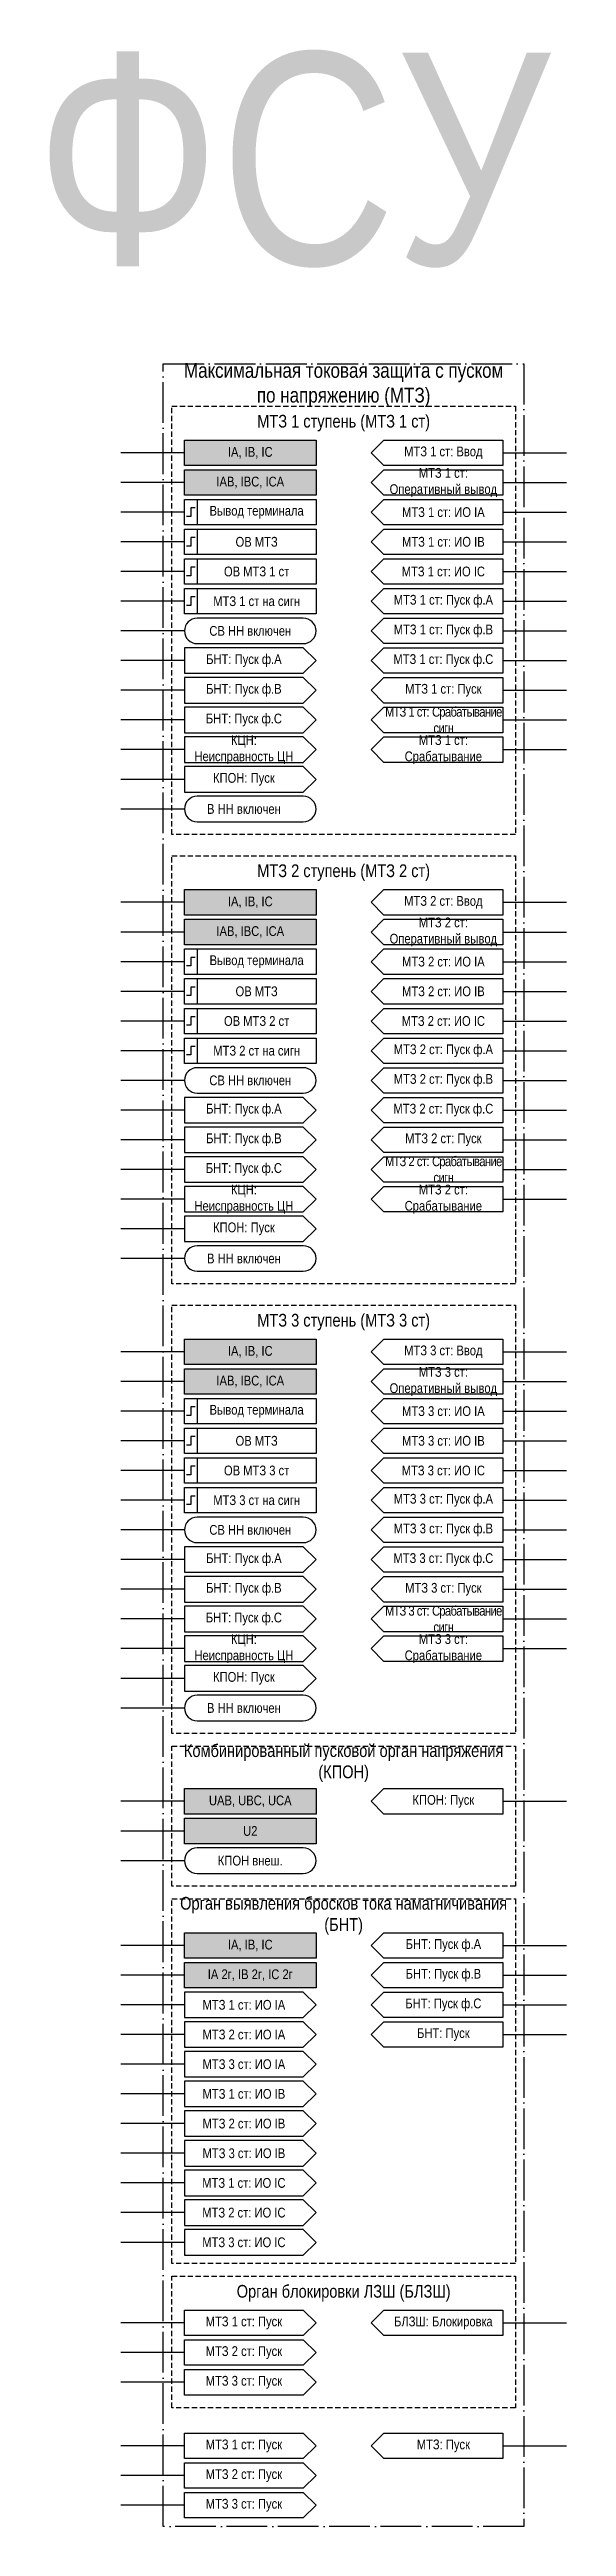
# Model space of a CAD drawing. Header units: millimetres. Extents: x -1444 to 964, y 0 to 620.
# Drawn here: x 842 to 964, y 36 to 620 of the extents above; entities that cross this region are included whole.
import ezdxf

# ---------------------------------------------------------------- set-up
doc = ezdxf.new("R2010")
doc.units = ezdxf.units.MM
doc.linetypes.add('ACAD_ISO04W100', pattern=[30, 24, -3, 0, -3])
doc.linetypes.add('штриховая2', pattern=[0.375, 0.25, -0.125])
doc.layers.add('TEXT', color=7, linetype='Continuous', lineweight=25)
doc.styles.add('2.5_Gost_RD', font='ARIALN.TTF', dxfattribs={"height": 2.5})
doc.styles.add('3.5_Gost_RD', font='ARIALN.TTF', dxfattribs={"height": 3.5})

msp = doc.modelspace()

# ---------------------------------------------------------------- texts
at = {"color": 3, "ltscale": 100, "insert": (899.5, 594), "char_height": 50, "width": 493, "attachment_point": 5, "style": '3.5_Gost_RD'}
msp.add_mtext('ФСУ', dxfattribs=at)
at = {"color": 30, "ltscale": 100, "true_color": 0xef8637, "attachment_point": 5, "style": '3.5_Gost_RD'}
for s, insert, char_height, width in [('Максимальная токовая защита с пуском по напряжению (МТЗ)', (911.5, 541), 3.5, 76.8816), ('МТЗ 1 ступень (МТЗ 1 ст)', (911.5, 532), 3, 81), ('МТЗ 2 ступень (МТЗ 2 ст)', (911.5, 426), 3, 81), ('МТЗ 3 ступень (МТЗ 3 ст)', (911.5, 320), 3, 81), ('Комбинированный пусковой орган напряжения (КПОН)', (911.5, 216), 3, 81), ('Орган выявления бросков тока намагничивания (БНТ)', (911.5, 180), 3, 81), ('Орган блокировки ЛЗШ (БЛЗШ)', (911.5, 91), 3, 81)]:
    msp.add_mtext(s, dxfattribs=dict(at, insert=insert, char_height=char_height, width=width))
at = {"color": 0, "ltscale": 100, "char_height": 2.3, "attachment_point": 5, "style": '2.5_Gost_RD'}
for s, insert, width in [('{\\C256;IA, IB, IC}', (889.5, 525), 23.725), ('{\\C256;IAB, IBC, ICA}', (889.5, 518), 23.725), ('{\\C256;Вывод терминала}', (891, 511), 28), ('{\\C256;МТЗ 1 ст на сигн}', (891, 490), 28), ('{\\C256;IA, IB, IC}', (889.5, 419), 23.725), ('{\\C256;IAB, IBC, ICA}', (889.5, 412), 23.725), ('{\\C256;Вывод терминала}', (891, 405), 28), ('{\\C256;МТЗ 2 ст на сигн}', (891, 384), 28), ('{\\C256;IA, IB, IC}', (889.5, 313), 23.725), ('{\\C256;IAB, IBC, ICA}', (889.5, 306), 23.725), ('{\\C256;Вывод терминала}', (891, 299), 28), ('{\\C256;МТЗ 3 ст на сигн}', (891, 278), 28), ('{\\C256;UAB, UBC, UCA}', (889.5, 207), 23.725), ('{\\C256;U2}', (889.5, 200), 23.725), ('{\\C256;IA, IB, IC}', (889.5, 173), 23.725), ('{\\C256;IA 2г, IB 2г, IC 2г}', (889.5, 166), 23.725)]:
    msp.add_mtext(s, dxfattribs=dict(at, insert=insert, width=width))
at = {"ltscale": 100, "char_height": 2.3, "attachment_point": 5, "style": '2.5_Gost_RD'}
for s, insert, width in [('МТЗ 1 ст: Ввод', (935, 525), 28), ('МТЗ 1 ст: Оперативный вывод', (935, 518), 28), ('МТЗ 1 ст: ИО IА', (935, 511), 28), ('МТЗ 1 ст: ИО IВ', (935, 504), 28), ('МТЗ 1 ст: ИО IС', (935, 497), 28), ('МТЗ 1 ст: Пуск ф.А', (935, 490), 28), ('СВ НН включен', (889.5, 483), 31), ('МТЗ 1 ст: Пуск ф.В', (935, 483), 28), ('МТЗ 1 ст: Пуск ф.С', (935, 476), 28), ('МТЗ 1 ст: Пуск', (935, 469), 28), ('{\\T0.9;МТЗ 1 ст: Срабатывание сигн}', (935, 462), 28), ('КЦН: Неисправность ЦН', (888, 455), 24.1147), ('МТЗ 1 ст: Срабатывание ', (935, 455), 28), ('КПОН: Пуск', (888, 448), 28), ('В НН включен', (888, 441), 28), ('МТЗ 2 ст: Оперативный вывод', (935, 412), 28), ('МТЗ 2 ст: Ввод', (935, 419), 28), ('МТЗ 2 ст: ИО IА', (935, 405), 28), ('МТЗ 2 ст: ИО IВ', (935, 398), 28), ('МТЗ 2 ст: ИО IС', (935, 391), 28), ('МТЗ 2 ст: Пуск ф.А', (935, 384), 28), ('СВ НН включен', (889.5, 377), 31), ('МТЗ 2 ст: Пуск ф.В', (935, 377), 28), ('МТЗ 2 ст: Пуск ф.С', (935, 370), 28), ('МТЗ 2 ст: Пуск', (935, 363), 28), ('{\\T0.9;МТЗ 2 ст: Срабатывание сигн}', (935, 356), 28), ('КЦН: Неисправность ЦН', (888, 349), 24.1147), ('МТЗ 2 ст: Срабатывание ', (935, 349), 28), ('КПОН: Пуск', (888, 342), 28), ('В НН включен', (888, 335), 28), ('МТЗ 3 ст: Ввод', (935, 313), 28), ('МТЗ 3 ст: Оперативный вывод', (935, 306), 28), ('МТЗ 3 ст: ИО IА', (935, 299), 28), ('МТЗ 3 ст: ИО IВ', (935, 292), 28), ('МТЗ 3 ст: ИО IС', (935, 285), 28), ('МТЗ 3 ст: Пуск ф.А', (935, 278), 28), ('СВ НН включен', (889.5, 271), 31), ('МТЗ 3 ст: Пуск ф.В', (935, 271), 28), ('МТЗ 3 ст: Пуск ф.С', (935, 264), 28), ('МТЗ 3 ст: Пуск', (935, 257), 28), ('{\\T0.9;МТЗ 3 ст: Срабатывание сигн}', (935, 250), 28), ('КЦН: Неисправность ЦН', (888, 243), 24.1147), ('МТЗ 3 ст: Срабатывание ', (935, 243), 28), ('КПОН: Пуск', (888, 236), 28), ('В НН включен', (888, 229), 28), ('КПОН: Пуск', (935, 207), 28), ('КПОН внеш.', (889.5, 193), 31), ('БНТ: Пуск ф.А', (935, 173), 28), ('БНТ: Пуск ф.В', (935, 166), 28), ('БНТ: Пуск ф.С', (935, 159), 28), ('БНТ: Пуск', (935, 152), 28), ('БЛЗШ: Блокировка', (935, 84), 28), ('МТЗ: Пуск', (935, 55), 28)]:
    msp.add_mtext(s, dxfattribs=dict(at, insert=insert, width=width))
at = {"layer": 'TEXT', "color": 0, "ltscale": 100, "char_height": 2.3, "width": 28, "attachment_point": 5, "style": '2.5_Gost_RD'}
for s, insert in [('{\\C256;ОВ МТЗ}', (891, 504)), ('{\\C256;ОВ МТЗ 1 ст}', (891, 497)), ('{\\C256;ОВ МТЗ}', (891, 398)), ('{\\C256;ОВ МТЗ 2 ст}', (891, 391)), ('{\\C256;ОВ МТЗ}', (891, 292)), ('{\\C256;ОВ МТЗ 3 ст}', (891, 285)), ('{\\C256;МТЗ 1 ст: Пуск}', (888, 84)), ('{\\C256;МТЗ 2 ст: Пуск}', (888, 77)), ('{\\C256;МТЗ 3 ст: Пуск}', (888, 70)), ('{\\C256;МТЗ 1 ст: Пуск}', (888, 55)), ('{\\C256;МТЗ 2 ст: Пуск}', (888, 48)), ('{\\C256;МТЗ 3 ст: Пуск}', (888, 41))]:
    msp.add_mtext(s, dxfattribs=dict(at, insert=insert))
at = {"layer": 'TEXT', "ltscale": 100, "char_height": 2.3, "width": 28, "attachment_point": 5, "style": '2.5_Gost_RD'}
for s, insert in [('БНТ: Пуск ф.А', (888, 476)), ('БНТ: Пуск ф.В', (888, 469)), ('БНТ: Пуск ф.С', (888, 462)), ('БНТ: Пуск ф.А', (888, 370)), ('БНТ: Пуск ф.В', (888, 363)), ('БНТ: Пуск ф.С', (888, 356)), ('БНТ: Пуск ф.А', (888, 264)), ('БНТ: Пуск ф.В', (888, 257)), ('БНТ: Пуск ф.С', (888, 250)), ('МТЗ 1 ст: ИО IА', (888, 159)), ('МТЗ 2 ст: ИО IА', (888, 152)), ('МТЗ 3 ст: ИО IА', (888, 145)), ('МТЗ 1 ст: ИО IB', (888, 138)), ('МТЗ 2 ст: ИО IB', (888, 131)), ('МТЗ 3 ст: ИО IB', (888, 124)), ('МТЗ 1 ст: ИО IC', (888, 117)), ('МТЗ 2 ст: ИО IC', (888, 110)), ('МТЗ 3 ст: ИО IC', (888, 103))]:
    msp.add_mtext(s, dxfattribs=dict(at, insert=insert))

# ---------------------------------------------------------------- hatches: boundary and pattern name
at = {"ltscale": 100, "true_color": 0xef8637}
h = msp.add_hatch(color=30, dxfattribs=at)
h.dxf.hatch_style = 1
h.paths.add_polyline_path([(874, 528), (905, 528), (905, 522), (874, 522)])
h = msp.add_hatch(color=30, dxfattribs=at)
h.dxf.hatch_style = 1
h.paths.add_polyline_path([(874, 521), (905, 521), (905, 515), (874, 515)])
h = msp.add_hatch(color=30, dxfattribs=at)
h.dxf.hatch_style = 1
h.paths.add_polyline_path([(874, 422), (905, 422), (905, 416), (874, 416)])
h = msp.add_hatch(color=30, dxfattribs=at)
h.dxf.hatch_style = 1
h.paths.add_polyline_path([(874, 415), (905, 415), (905, 409), (874, 409)])
h = msp.add_hatch(color=30, dxfattribs=at)
h.dxf.hatch_style = 1
h.paths.add_polyline_path([(874, 316), (905, 316), (905, 310), (874, 310)])
h = msp.add_hatch(color=30, dxfattribs=at)
h.dxf.hatch_style = 1
h.paths.add_polyline_path([(874, 309), (905, 309), (905, 303), (874, 303)])
h = msp.add_hatch(color=30, dxfattribs=at)
h.dxf.hatch_style = 1
h.paths.add_polyline_path([(874, 210), (905, 210), (905, 204), (874, 204)])
h = msp.add_hatch(color=30, dxfattribs=at)
h.dxf.hatch_style = 1
h.paths.add_polyline_path([(874, 203), (905, 203), (905, 197), (874, 197)])
h = msp.add_hatch(color=30, dxfattribs=at)
h.dxf.hatch_style = 1
h.paths.add_polyline_path([(874, 176), (905, 176), (905, 170), (874, 170)])
h = msp.add_hatch(color=30, dxfattribs=at)
h.dxf.hatch_style = 1
h.paths.add_polyline_path([(874, 169), (905, 169), (905, 163), (874, 163)])

# ---------------------------------------------------------------- linework, layer by layer
at = {"ltscale": 100}
for p, q in [((874, 525), (859, 525)), ((949, 525), (964, 525)), ((874, 518), (859, 518)), ((949, 518), (964, 518)), ((874, 511), (859, 511)), ((949, 511), (964, 511)), ((874, 504), (859, 504)), ((949, 504), (964, 504)), ((874, 497), (859, 497)), ((949, 497), (964, 497)), ((874, 490), (859, 490)), ((949, 490), (964, 490)), ((874, 483), (859, 483)), ((949, 483), (964, 483)), ((874, 476), (859, 476)), ((949, 476), (964, 476)), ((874, 469), (859, 469)), ((949, 469), (964, 469)), ((874, 462), (859, 462)), ((949, 462), (964, 462)), ((874, 455), (859, 455)), ((949, 455), (964, 455)), ((874, 448), (859, 448)), ((874, 441), (859, 441)), ((874, 419), (859, 419)), ((949, 419), (964, 419)), ((874, 412), (859, 412)), ((949, 412), (964, 412)), ((874, 405), (859, 405)), ((949, 405), (964, 405)), ((874, 398), (859, 398)), ((949, 398), (964, 398)), ((874, 391), (859, 391)), ((949, 391), (964, 391)), ((874, 384), (859, 384)), ((949, 384), (964, 384)), ((874, 377), (859, 377)), ((949, 377), (964, 377)), ((874, 370), (859, 370)), ((949, 370), (964, 370)), ((874, 363), (859, 363)), ((949, 363), (964, 363)), ((874, 356), (859, 356)), ((949, 356), (964, 356)), ((874, 349), (859, 349)), ((949, 349), (964, 349)), ((874, 342), (859, 342)), ((874, 335), (859, 335)), ((874, 313), (859, 313)), ((949, 313), (964, 313)), ((874, 306), (859, 306)), ((949, 306), (964, 306)), ((874, 299), (859, 299)), ((949, 299), (964, 299)), ((874, 292), (859, 292)), ((949, 292), (964, 292)), ((874, 285), (859, 285)), ((949, 285), (964, 285)), ((874, 278), (859, 278)), ((949, 278), (964, 278)), ((874, 271), (859, 271)), ((949, 271), (964, 271)), ((874, 264), (859, 264)), ((949, 264), (964, 264)), ((874, 257), (859, 257)), ((949, 257), (964, 257)), ((874, 250), (859, 250)), ((949, 250), (964, 250)), ((874, 243), (859, 243)), ((949, 243), (964, 243)), ((874, 236), (859, 236)), ((874, 229), (859, 229)), ((874, 207), (859, 207)), ((949, 207), (964, 207)), ((874, 200), (859, 200)), ((874, 193), (859, 193)), ((874, 173), (859, 173)), ((949, 173), (964, 173)), ((874, 166), (859, 166)), ((949, 166), (964, 166)), ((874, 159), (859, 159)), ((949, 159), (964, 159)), ((874, 152), (859, 152)), ((949, 152), (964, 152)), ((874, 145), (859, 145)), ((874, 138), (859, 138)), ((874, 131), (859, 131)), ((874, 124), (859, 124)), ((874, 117), (859, 117)), ((874, 110), (859, 110)), ((874, 103), (859, 103)), ((874, 84), (859, 84)), ((949, 84), (964, 84)), ((874, 77), (859, 77)), ((874, 70), (859, 70)), ((874, 55), (859, 55)), ((949, 55), (964, 55)), ((874, 48), (859, 48)), ((874, 41), (859, 41))]:
    msp.add_line(p, q, dxfattribs=at)
at = {"color": 251, "linetype": 'ACAD_ISO04W100', "lineweight": 30, "ltscale": 0.4, "true_color": 0x58595b}
msp.add_lwpolyline([(869, 546), (954, 546), (954, 36), (869, 36)], close=True, dxfattribs=at)
at = {"linetype": 'штриховая2', "ltscale": 5}
for points in [[(871, 536), (952, 536), (952, 435), (871, 435)], [(871, 430), (952, 430), (952, 329), (871, 329)], [(871, 324), (952, 324), (952, 223), (871, 223)], [(871, 220), (952, 220), (952, 187), (871, 187)], [(871, 184), (952, 184), (952, 98), (871, 98)], [(871, 95), (952, 95), (952, 64), (871, 64)]]:
    msp.add_lwpolyline(points, close=True, dxfattribs=at)
at = {"ltscale": 100}
for points in [[(874, 528), (905, 528), (905, 522), (874, 522)], [(949, 528), (949, 522), (921, 522), (918, 525), (921, 528)], [(874, 521), (905, 521), (905, 515), (874, 515)], [(949, 521), (949, 515), (921, 515), (918, 518), (921, 521)], [(874, 514), (877, 514), (877, 508), (874, 508)], [(874, 514), (905, 514), (905, 508), (874, 508)], [(949, 514), (949, 508), (921, 508), (918, 511), (921, 514)], [(874, 507), (877, 507), (877, 501), (874, 501)], [(874, 507), (905, 507), (905, 501), (874, 501)], [(949, 507), (949, 501), (921, 501), (918, 504), (921, 507)], [(874, 500), (877, 500), (877, 494), (874, 494)], [(874, 500), (905, 500), (905, 494), (874, 494)], [(949, 500), (949, 494), (921, 494), (918, 497), (921, 500)], [(874, 493), (877, 493), (877, 487), (874, 487)], [(874, 493), (905, 493), (905, 487), (874, 487)], [(949, 493), (949, 487), (921, 487), (918, 490), (921, 493)], [(949, 486), (949, 480), (921, 480), (918, 483), (921, 486)], [(949, 479), (949, 473), (921, 473), (918, 476), (921, 479)], [(949, 472), (949, 466), (921, 466), (918, 469), (921, 472)], [(949, 465), (949, 459), (921, 459), (918, 462), (921, 465)], [(949, 458), (949, 452), (921, 452), (918, 455), (921, 458)], [(874, 422), (905, 422), (905, 416), (874, 416)], [(949, 422), (949, 416), (921, 416), (918, 419), (921, 422)], [(874, 415), (905, 415), (905, 409), (874, 409)], [(949, 415), (949, 409), (921, 409), (918, 412), (921, 415)], [(874, 408), (877, 408), (877, 402), (874, 402)], [(874, 408), (905, 408), (905, 402), (874, 402)], [(949, 408), (949, 402), (921, 402), (918, 405), (921, 408)], [(874, 401), (877, 401), (877, 395), (874, 395)], [(874, 401), (905, 401), (905, 395), (874, 395)], [(949, 401), (949, 395), (921, 395), (918, 398), (921, 401)], [(874, 394), (877, 394), (877, 388), (874, 388)], [(874, 394), (905, 394), (905, 388), (874, 388)], [(949, 394), (949, 388), (921, 388), (918, 391), (921, 394)], [(874, 387), (877, 387), (877, 381), (874, 381)], [(874, 387), (905, 387), (905, 381), (874, 381)], [(949, 387), (949, 381), (921, 381), (918, 384), (921, 387)], [(949, 380), (949, 374), (921, 374), (918, 377), (921, 380)], [(949, 373), (949, 367), (921, 367), (918, 370), (921, 373)], [(949, 366), (949, 360), (921, 360), (918, 363), (921, 366)], [(949, 359), (949, 353), (921, 353), (918, 356), (921, 359)], [(949, 352), (949, 346), (921, 346), (918, 349), (921, 352)], [(874, 316), (905, 316), (905, 310), (874, 310)], [(949, 316), (949, 310), (921, 310), (918, 313), (921, 316)], [(874, 309), (905, 309), (905, 303), (874, 303)], [(949, 309), (949, 303), (921, 303), (918, 306), (921, 309)], [(874, 302), (877, 302), (877, 296), (874, 296)], [(874, 302), (905, 302), (905, 296), (874, 296)], [(949, 302), (949, 296), (921, 296), (918, 299), (921, 302)], [(874, 295), (877, 295), (877, 289), (874, 289)], [(874, 295), (905, 295), (905, 289), (874, 289)], [(949, 295), (949, 289), (921, 289), (918, 292), (921, 295)], [(874, 288), (877, 288), (877, 282), (874, 282)], [(874, 288), (905, 288), (905, 282), (874, 282)], [(949, 288), (949, 282), (921, 282), (918, 285), (921, 288)], [(874, 281), (877, 281), (877, 275), (874, 275)], [(874, 281), (905, 281), (905, 275), (874, 275)], [(949, 281), (949, 275), (921, 275), (918, 278), (921, 281)], [(949, 274), (949, 268), (921, 268), (918, 271), (921, 274)], [(949, 267), (949, 261), (921, 261), (918, 264), (921, 267)], [(949, 260), (949, 254), (921, 254), (918, 257), (921, 260)], [(949, 253), (949, 247), (921, 247), (918, 250), (921, 253)], [(949, 246), (949, 240), (921, 240), (918, 243), (921, 246)], [(874, 210), (905, 210), (905, 204), (874, 204)], [(949, 204), (921, 204), (918, 207), (921, 210), (949, 210)], [(874, 203), (905, 203), (905, 197), (874, 197)], [(874, 176), (905, 176), (905, 170), (874, 170)], [(949, 176), (949, 170), (921, 170), (918, 173), (921, 176)], [(874, 169), (905, 169), (905, 163), (874, 163)], [(949, 169), (949, 163), (921, 163), (918, 166), (921, 169)], [(949, 162), (949, 156), (921, 156), (918, 159), (921, 162)], [(949, 155), (949, 149), (921, 149), (918, 152), (921, 155)], [(949, 81), (921, 81), (918, 84), (921, 87), (949, 87)], [(949, 52), (921, 52), (918, 55), (921, 58), (949, 58)]]:
    msp.add_lwpolyline(points, close=True, dxfattribs=at)
at = {"lineweight": 30, "ltscale": 100}
for points in [[(876.5, 512), (875.5, 512), (875.5, 510), (874.5, 510)], [(876.5, 505), (875.5, 505), (875.5, 503), (874.5, 503)], [(876.5, 498), (875.5, 498), (875.5, 496), (874.5, 496)], [(876.5, 491), (875.5, 491), (875.5, 489), (874.5, 489)], [(876.5, 406), (875.5, 406), (875.5, 404), (874.5, 404)], [(876.5, 399), (875.5, 399), (875.5, 397), (874.5, 397)], [(876.5, 392), (875.5, 392), (875.5, 390), (874.5, 390)], [(876.5, 385), (875.5, 385), (875.5, 383), (874.5, 383)], [(876.5, 300), (875.5, 300), (875.5, 298), (874.5, 298)], [(876.5, 293), (875.5, 293), (875.5, 291), (874.5, 291)], [(876.5, 286), (875.5, 286), (875.5, 284), (874.5, 284)], [(876.5, 279), (875.5, 279), (875.5, 277), (874.5, 277)]]:
    msp.add_lwpolyline(points, dxfattribs=at)
at = {"ltscale": 100}
for points in [[(877, 480), (902, 480, 1), (902, 486), (877, 486, 1)], [(877, 438), (902, 438, 1), (902, 444), (877, 444, 1)], [(877, 374), (902, 374, 1), (902, 380), (877, 380, 1)], [(877, 332), (902, 332, 1), (902, 338), (877, 338, 1)], [(877, 268), (902, 268, 1), (902, 274), (877, 274, 1)], [(877, 226), (902, 226, 1), (902, 232), (877, 232, 1)], [(877, 190), (902, 190, 1), (902, 196), (877, 196, 1)]]:
    msp.add_lwpolyline(points, format="xyb", close=True, dxfattribs=at)
for points in [[(905, 476), (902, 479), (874, 479), (874, 473), (902, 473), (905, 476)], [(905, 469), (902, 472), (874, 472), (874, 466), (902, 466), (905, 469)], [(905, 462), (902, 465), (874, 465), (874, 459), (902, 459), (905, 462)], [(905, 455), (902, 458), (874, 458), (874, 452), (902, 452), (905, 455)], [(905, 448), (902, 451), (874, 451), (874, 445), (902, 445), (905, 448)], [(905, 370), (902, 373), (874, 373), (874, 367), (902, 367), (905, 370)], [(905, 363), (902, 366), (874, 366), (874, 360), (902, 360), (905, 363)], [(905, 356), (902, 359), (874, 359), (874, 353), (902, 353), (905, 356)], [(905, 349), (902, 352), (874, 352), (874, 346), (902, 346), (905, 349)], [(905, 342), (902, 345), (874, 345), (874, 339), (902, 339), (905, 342)], [(905, 264), (902, 267), (874, 267), (874, 261), (902, 261), (905, 264)], [(905, 257), (902, 260), (874, 260), (874, 254), (902, 254), (905, 257)], [(905, 250), (902, 253), (874, 253), (874, 247), (902, 247), (905, 250)], [(905, 243), (902, 246), (874, 246), (874, 240), (902, 240), (905, 243)], [(905, 236), (902, 239), (874, 239), (874, 233), (902, 233), (905, 236)], [(905, 159), (902, 162), (874, 162), (874, 156), (902, 156), (905, 159)], [(905, 152), (902, 155), (874, 155), (874, 149), (902, 149), (905, 152)], [(905, 145), (902, 148), (874, 148), (874, 142), (902, 142), (905, 145)], [(905, 138), (902, 141), (874, 141), (874, 135), (902, 135), (905, 138)], [(905, 131), (902, 134), (874, 134), (874, 128), (902, 128), (905, 131)], [(905, 124), (902, 127), (874, 127), (874, 121), (902, 121), (905, 124)], [(905, 117), (902, 120), (874, 120), (874, 114), (902, 114), (905, 117)], [(905, 110), (902, 113), (874, 113), (874, 107), (902, 107), (905, 110)], [(905, 103), (902, 106), (874, 106), (874, 100), (902, 100), (905, 103)], [(874, 87), (902, 87), (905, 84), (902, 81), (874, 81), (874, 87)], [(874, 80), (902, 80), (905, 77), (902, 74), (874, 74), (874, 80)], [(874, 73), (902, 73), (905, 70), (902, 67), (874, 67), (874, 73)], [(874, 58), (902, 58), (905, 55), (902, 52), (874, 52), (874, 58)], [(874, 51), (902, 51), (905, 48), (902, 45), (874, 45), (874, 51)], [(874, 44), (902, 44), (905, 41), (902, 38), (874, 38), (874, 44)]]:
    msp.add_lwpolyline(points, dxfattribs=at)

msp.set_redraw_order([(e.dxf.handle, doc.entitydb.next_handle()) for e in msp.query("TEXT MTEXT ATTDEF DIMENSION ARC_DIMENSION")])  # texts and dimensions are drawn at this point

doc.saveas('drawing.dxf')
